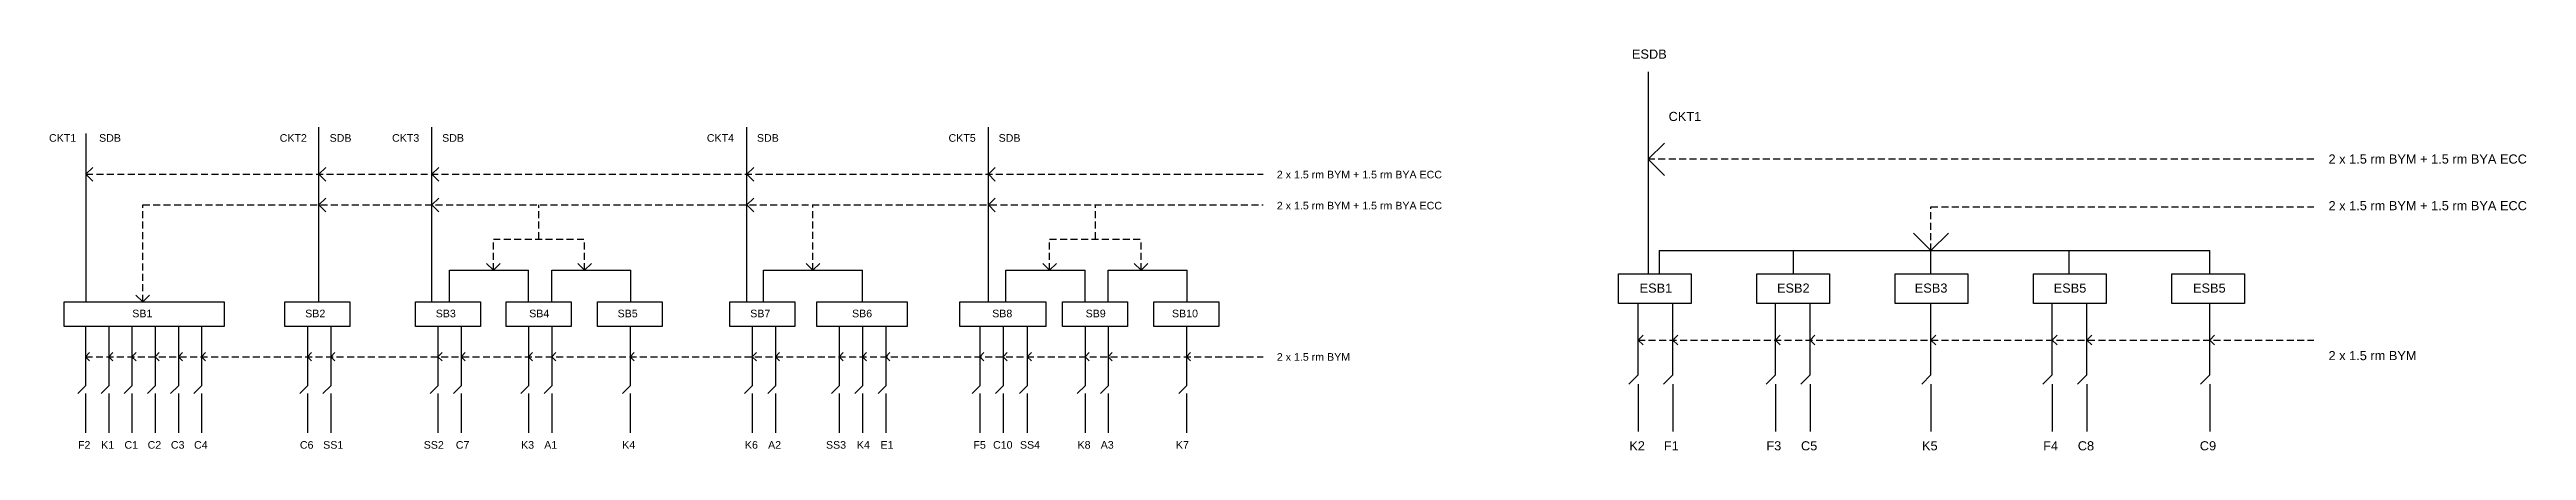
# Model space of a CAD drawing. Header units: inches. Extents: x 8266 to 37255, y 6882 to 9833.
# Drawn here: x 8266 to 26026, y 6882 to 9763 of the extents above; entities that cross this region are included whole.
import ezdxf

# ---------------------------------------------------------------- set-up
doc = ezdxf.new("R2010")
doc.units = ezdxf.units.IN
doc.header["$LTSCALE"] = 200
doc.header["$MEASUREMENT"] = 0
doc.linetypes.add('HIDDEN', pattern=[0.375, 0.25, -0.125])
doc.styles.get("Standard").update_dxf_attribs({"font": 'arial.ttf'})

msp = doc.modelspace()

# ---------------------------------------------------------------- texts
for s, height, p in [('ESDB', 65.6, (19612, 9697)), ('CKT1', 65.6, (19875, 9249)), ('CKT1', 54.6, (8262, 9100)), ('SDB', 54.6, (8621, 9100)), ('CKT2', 54.6, (9916, 9100)), ('SDB', 54.6, (10274, 9100)), ('CKT3', 54.6, (10722, 9100)), ('SDB', 54.6, (11081, 9100)), ('CKT4', 54.6, (12979, 9100)), ('SDB', 54.6, (13338, 9100)), ('CKT5', 54.6, (14712, 9100)), ('SDB', 54.6, (15071, 9100)), ('2 x 1.5 rm BYM + 1.5 rm BYA ECC', 54.58, (17066, 8837)), ('2 x 1.5 rm BYM + 1.5 rm BYA ECC', 65.56, (24607, 8943)), ('2 x 1.5 rm BYM + 1.5 rm BYA ECC', 54.58, (17066, 8614)), ('2 x 1.5 rm BYM + 1.5 rm BYA ECC', 65.56, (24607, 8608)), ('ESB1', 65.6, (19667, 8016)), ('ESB2', 65.6, (20652, 8016)), ('ESB3', 65.6, (21640, 8016)), ('ESB5', 65.6, (22636, 8016)), ('ESB5', 65.6, (23635, 8016)), ('SB1', 54.6, (8859, 7839)), ('SB2', 54.6, (10099, 7839)), ('SB3', 54.6, (11035, 7839)), ('SB4', 54.6, (11705, 7839)), ('SB5', 54.6, (12339, 7839)), ('SB7', 54.6, (13290, 7839)), ('SB6', 54.6, (14020, 7839)), ('SB8', 54.6, (15025, 7839)), ('SB9', 54.6, (15695, 7839)), ('SB10', 54.6, (16314, 7839)), ('2 x 1.5 rm BYM', 54.58, (17066, 7527)), ('2 x 1.5 rm BYM', 65.56, (24607, 7531)), ('F2', 54.6, (8470, 6895)), ('K1', 54.6, (8636, 6895)), ('C1', 54.6, (8803, 6895)), ('C2', 54.6, (8969, 6895)), ('C3', 54.6, (9136, 6895)), ('C4', 54.6, (9302, 6895)), ('C6', 54.6, (10061, 6895)), ('SS1', 54.6, (10228, 6895)), ('SS2', 54.6, (10949, 6895)), ('C7', 54.6, (11179, 6895)), ('K3', 54.6, (11647, 6895)), ('A1', 54.6, (11813, 6895)), ('K4', 54.6, (12372, 6895)), ('K6', 54.6, (13252, 6895)), ('A2', 54.6, (13418, 6895)), ('SS3', 54.6, (13833, 6895)), ('K4', 54.6, (14055, 6895)), ('E1', 54.6, (14224, 6895)), ('F5', 54.6, (14890, 6895)), ('C10', 54.6, (15031, 6895)), ('SS4', 54.6, (15224, 6895)), ('K8', 54.6, (15637, 6895)), ('A3', 54.6, (15803, 6895)), ('K7', 54.6, (16342, 6895)), ('K2', 65.6, (19593, 6883)), ('F1', 65.6, (19841, 6883)), ('F3', 65.6, (20576, 6883)), ('C5', 65.6, (20824, 6883)), ('K5', 65.6, (21692, 6883)), ('F4', 65.6, (22561, 6883)), ('C8', 65.6, (22809, 6883)), ('C9', 65.6, (23684, 6883))]:
    msp.add_text(s, height=height).set_placement(p)

# ---------------------------------------------------------------- linework, layer by layer
for p, q in [((19728, 9603), (19728, 8150)), ((8527, 9160), (8527, 7951)), ((10196, 8912), (10196, 9205)), ((11008, 7951), (11008, 9205)), ((13265, 7951), (13265, 9205)), ((14998, 7951), (14998, 9205)), ((19728, 8974), (19845, 9091)), ((8527, 8866), (8576, 8915)), ((10196, 8866), (10246, 8915)), ((10196, 8646), (10196, 8912)), ((11008, 8866), (11057, 8915)), ((13265, 8866), (13315, 8915)), ((14998, 8866), (15047, 8915)), ((19845, 8858), (19728, 8974)), ((8576, 8817), (8527, 8866)), ((10246, 8817), (10196, 8866)), ((11057, 8817), (11008, 8866)), ((13315, 8817), (13265, 8866)), ((15047, 8817), (14998, 8866)), ((10196, 8646), (10246, 8695)), ((10196, 8637), (10196, 8646)), ((10246, 8597), (10196, 8646)), ((10196, 7951), (10196, 8637)), ((11008, 8646), (11057, 8695)), ((11057, 8597), (11008, 8646)), ((13265, 8646), (13315, 8695)), ((13315, 8597), (13265, 8646)), ((14998, 8646), (15047, 8695)), ((15047, 8597), (14998, 8646)), ((21756, 8318), (21631, 8443)), ((21756, 8318), (21882, 8443)), ((11133, 8177), (11701, 8177)), ((11133, 7951), (11133, 8177)), ((11448, 8177), (11399, 8226)), ((11496, 8226), (11448, 8177)), ((11701, 7951), (11701, 8177)), ((11867, 8177), (12433, 8177)), ((11867, 7951), (11867, 8177)), ((12102, 8177), (12054, 8226)), ((12151, 8226), (12102, 8177)), ((12433, 7951), (12433, 8177)), ((13386, 8177), (14094, 8177)), ((13386, 7951), (13386, 8177)), ((13740, 8177), (13691, 8226)), ((13789, 8226), (13740, 8177)), ((14094, 7951), (14094, 8177)), ((15123, 8177), (15691, 8177)), ((15123, 7951), (15123, 8177)), ((15437, 8177), (15389, 8226)), ((15486, 8226), (15437, 8177)), ((15691, 7951), (15691, 8177)), ((15857, 8177), (16423, 8177)), ((15857, 7951), (15857, 8177)), ((16092, 8177), (16044, 8226)), ((16141, 8226), (16092, 8177)), ((16423, 7951), (16423, 8177)), ((19808, 8318), (22744, 8318)), ((19808, 8318), (19808, 8150)), ((20771, 8150), (20771, 8318)), ((21756, 8150), (21756, 8318)), ((22744, 8318), (22744, 8150)), ((22744, 8318), (23755, 8318)), ((23755, 8150), (23755, 8318)), ((8934, 7951), (8885, 7999)), ((8983, 7999), (8934, 7951)), ((19657, 7426), (19657, 7937)), ((19905, 7426), (19905, 7937)), ((20641, 7426), (20641, 7937)), ((20889, 7426), (20889, 7937)), ((21756, 7426), (21756, 7937)), ((22625, 7426), (22625, 7937)), ((22874, 7426), (22874, 7937)), ((23755, 7426), (23755, 7937)), ((8524, 7773), (8524, 7347)), ((8690, 7773), (8690, 7347)), ((8857, 7773), (8857, 7347)), ((9023, 7773), (9023, 7347)), ((9190, 7773), (9190, 7347)), ((9356, 7773), (9356, 7347)), ((10115, 7773), (10115, 7347)), ((10282, 7773), (10282, 7347)), ((11051, 7773), (11051, 7347)), ((11217, 7773), (11217, 7347)), ((11701, 7773), (11701, 7347)), ((11867, 7773), (11867, 7347)), ((12429, 7773), (12429, 7347)), ((13305, 7773), (13305, 7347)), ((13472, 7773), (13472, 7347)), ((13928, 7773), (13928, 7347)), ((14094, 7773), (14094, 7347)), ((14263, 7773), (14263, 7347)), ((14936, 7773), (14936, 7347)), ((15103, 7773), (15103, 7347)), ((15276, 7773), (15276, 7347)), ((15691, 7773), (15691, 7347)), ((15857, 7773), (15857, 7347)), ((16419, 7773), (16419, 7347)), ((19657, 7675), (19692, 7711)), ((19692, 7640), (19657, 7675)), ((19905, 7675), (19941, 7711)), ((19941, 7640), (19905, 7675)), ((20641, 7675), (20676, 7711)), ((20676, 7640), (20641, 7675)), ((20889, 7675), (20924, 7711)), ((20924, 7640), (20889, 7675)), ((21756, 7675), (21791, 7711)), ((21791, 7640), (21756, 7675)), ((22625, 7675), (22660, 7711)), ((22660, 7640), (22625, 7675)), ((22874, 7675), (22909, 7711)), ((22909, 7640), (22874, 7675)), ((23755, 7675), (23790, 7711)), ((23790, 7640), (23755, 7675)), ((8524, 7555), (8553, 7585)), ((8553, 7526), (8524, 7555)), ((8690, 7555), (8719, 7585)), ((8719, 7526), (8690, 7555)), ((8857, 7555), (8886, 7585)), ((8886, 7526), (8857, 7555)), ((9023, 7555), (9052, 7585)), ((9052, 7526), (9023, 7555)), ((9190, 7555), (9219, 7585)), ((9219, 7526), (9190, 7555)), ((9356, 7555), (9385, 7585)), ((9385, 7526), (9356, 7555)), ((10115, 7555), (10144, 7585)), ((10144, 7526), (10115, 7555)), ((10282, 7555), (10311, 7585)), ((10311, 7526), (10282, 7555)), ((11051, 7555), (11080, 7585)), ((11080, 7526), (11051, 7555)), ((11217, 7555), (11247, 7585)), ((11247, 7526), (11217, 7555)), ((11701, 7555), (11730, 7585)), ((11730, 7526), (11701, 7555)), ((11867, 7555), (11896, 7585)), ((11896, 7526), (11867, 7555)), ((12429, 7555), (12458, 7585)), ((12458, 7526), (12429, 7555)), ((13305, 7555), (13335, 7585)), ((13335, 7526), (13305, 7555)), ((13472, 7555), (13501, 7585)), ((13501, 7526), (13472, 7555)), ((13928, 7555), (13957, 7585)), ((13957, 7526), (13928, 7555)), ((14094, 7555), (14124, 7585)), ((14124, 7526), (14094, 7555)), ((14263, 7555), (14292, 7585)), ((14292, 7526), (14263, 7555)), ((14936, 7555), (14966, 7585)), ((14966, 7526), (14936, 7555)), ((15103, 7555), (15132, 7585)), ((15132, 7526), (15103, 7555)), ((15276, 7555), (15306, 7585)), ((15306, 7526), (15276, 7555)), ((15691, 7555), (15720, 7585)), ((15720, 7526), (15691, 7555)), ((15857, 7555), (15886, 7585)), ((15886, 7526), (15857, 7555)), ((16419, 7555), (16448, 7585)), ((16448, 7526), (16419, 7555)), ((8524, 7347), (8469, 7291)), ((8524, 7291), (8524, 7009)), ((8690, 7347), (8635, 7291)), ((8690, 7291), (8690, 7009)), ((8857, 7347), (8801, 7291)), ((8857, 7291), (8857, 7009)), ((9023, 7347), (8968, 7291)), ((9023, 7291), (9023, 7009)), ((9190, 7347), (9134, 7291)), ((9190, 7291), (9190, 7009)), ((9356, 7347), (9301, 7291)), ((9356, 7291), (9356, 7009)), ((10115, 7347), (10060, 7291)), ((10115, 7291), (10115, 7009)), ((10282, 7347), (10226, 7291)), ((10282, 7291), (10282, 7009)), ((11051, 7347), (10996, 7291)), ((11051, 7291), (11051, 7009)), ((11217, 7347), (11162, 7291)), ((11217, 7291), (11217, 7009)), ((11701, 7347), (11646, 7291)), ((11701, 7291), (11701, 7009)), ((11867, 7347), (11812, 7291)), ((11867, 7291), (11867, 7009)), ((12429, 7347), (12374, 7291)), ((12429, 7291), (12429, 7009)), ((13305, 7347), (13250, 7291)), ((13305, 7291), (13305, 7009)), ((13472, 7347), (13417, 7291)), ((13472, 7291), (13472, 7009)), ((13928, 7347), (13873, 7291)), ((13928, 7291), (13928, 7009)), ((14094, 7347), (14039, 7291)), ((14094, 7291), (14094, 7009)), ((14263, 7347), (14208, 7291)), ((14263, 7291), (14263, 7009)), ((14936, 7347), (14881, 7291)), ((14936, 7291), (14936, 7009)), ((15103, 7347), (15048, 7291)), ((15103, 7291), (15103, 7009)), ((15276, 7347), (15221, 7291)), ((15276, 7291), (15276, 7009)), ((15691, 7347), (15635, 7291)), ((15691, 7291), (15691, 7009)), ((15857, 7347), (15802, 7291)), ((15857, 7291), (15857, 7009)), ((16419, 7347), (16364, 7291)), ((16419, 7291), (16419, 7009)), ((19657, 7426), (19590, 7358)), ((19657, 7358), (19657, 7019)), ((19905, 7426), (19839, 7358)), ((19905, 7358), (19905, 7019)), ((20641, 7426), (20574, 7358)), ((20641, 7358), (20641, 7019)), ((20889, 7426), (20823, 7358)), ((20889, 7358), (20889, 7019)), ((21756, 7426), (21690, 7358)), ((21756, 7358), (21756, 7019)), ((22625, 7426), (22559, 7358)), ((22625, 7358), (22625, 7019)), ((22874, 7426), (22808, 7358)), ((22874, 7358), (22874, 7019)), ((23755, 7426), (23689, 7358)), ((23755, 7358), (23755, 7019))]:
    msp.add_line(p, q)
at = {"linetype": 'HIDDEN'}
for p, q in [((24501, 8974), (19728, 8974)), ((8527, 8866), (16967, 8866)), ((8934, 8646), (16967, 8646)), ((8934, 7951), (8934, 8646)), ((11775, 8401), (11775, 8646)), ((13740, 8177), (13740, 8646)), ((15765, 8401), (15765, 8646)), ((21756, 8318), (21756, 8633)), ((21756, 8633), (24501, 8633)), ((11448, 8401), (12102, 8401)), ((11448, 8177), (11448, 8401)), ((12102, 8177), (12102, 8401)), ((15437, 8401), (16092, 8401)), ((15437, 8177), (15437, 8401)), ((16092, 8177), (16092, 8401)), ((19657, 7675), (24501, 7675)), ((8524, 7555), (16967, 7555))]:
    msp.add_line(p, q, dxfattribs=at)
for points in [[(19516, 8150), (20037, 8150), (20037, 7937), (19516, 7937)], [(20507, 8150), (21029, 8150), (21029, 7937), (20507, 7937)], [(21499, 8150), (22020, 8150), (22020, 7937), (21499, 7937)], [(22491, 8150), (23012, 8150), (23012, 7937), (22491, 7937)], [(23483, 8150), (24004, 8150), (24004, 7937), (23483, 7937)], [(8371, 7951), (9517, 7951), (9517, 7773), (8371, 7773)], [(9954, 7951), (10420, 7951), (10420, 7773), (9954, 7773)], [(10890, 7951), (11355, 7951), (11355, 7773), (10890, 7773)], [(11539, 7951), (12005, 7951), (12005, 7773), (11539, 7773)], [(12194, 7951), (12659, 7951), (12659, 7773), (12194, 7773)], [(13144, 7951), (13610, 7951), (13610, 7773), (13144, 7773)], [(13767, 7951), (14415, 7951), (14415, 7773), (13767, 7773)], [(14792, 7951), (15410, 7951), (15410, 7773), (14792, 7773)], [(15529, 7951), (15995, 7951), (15995, 7773), (15529, 7773)], [(16184, 7951), (16649, 7951), (16649, 7773), (16184, 7773)]]:
    msp.add_lwpolyline(points, close=True)

msp.set_redraw_order([(e.dxf.handle, doc.entitydb.next_handle()) for e in msp.query("TEXT MTEXT ATTDEF DIMENSION ARC_DIMENSION")])  # texts and dimensions are drawn at this point

doc.saveas('drawing.dxf')
